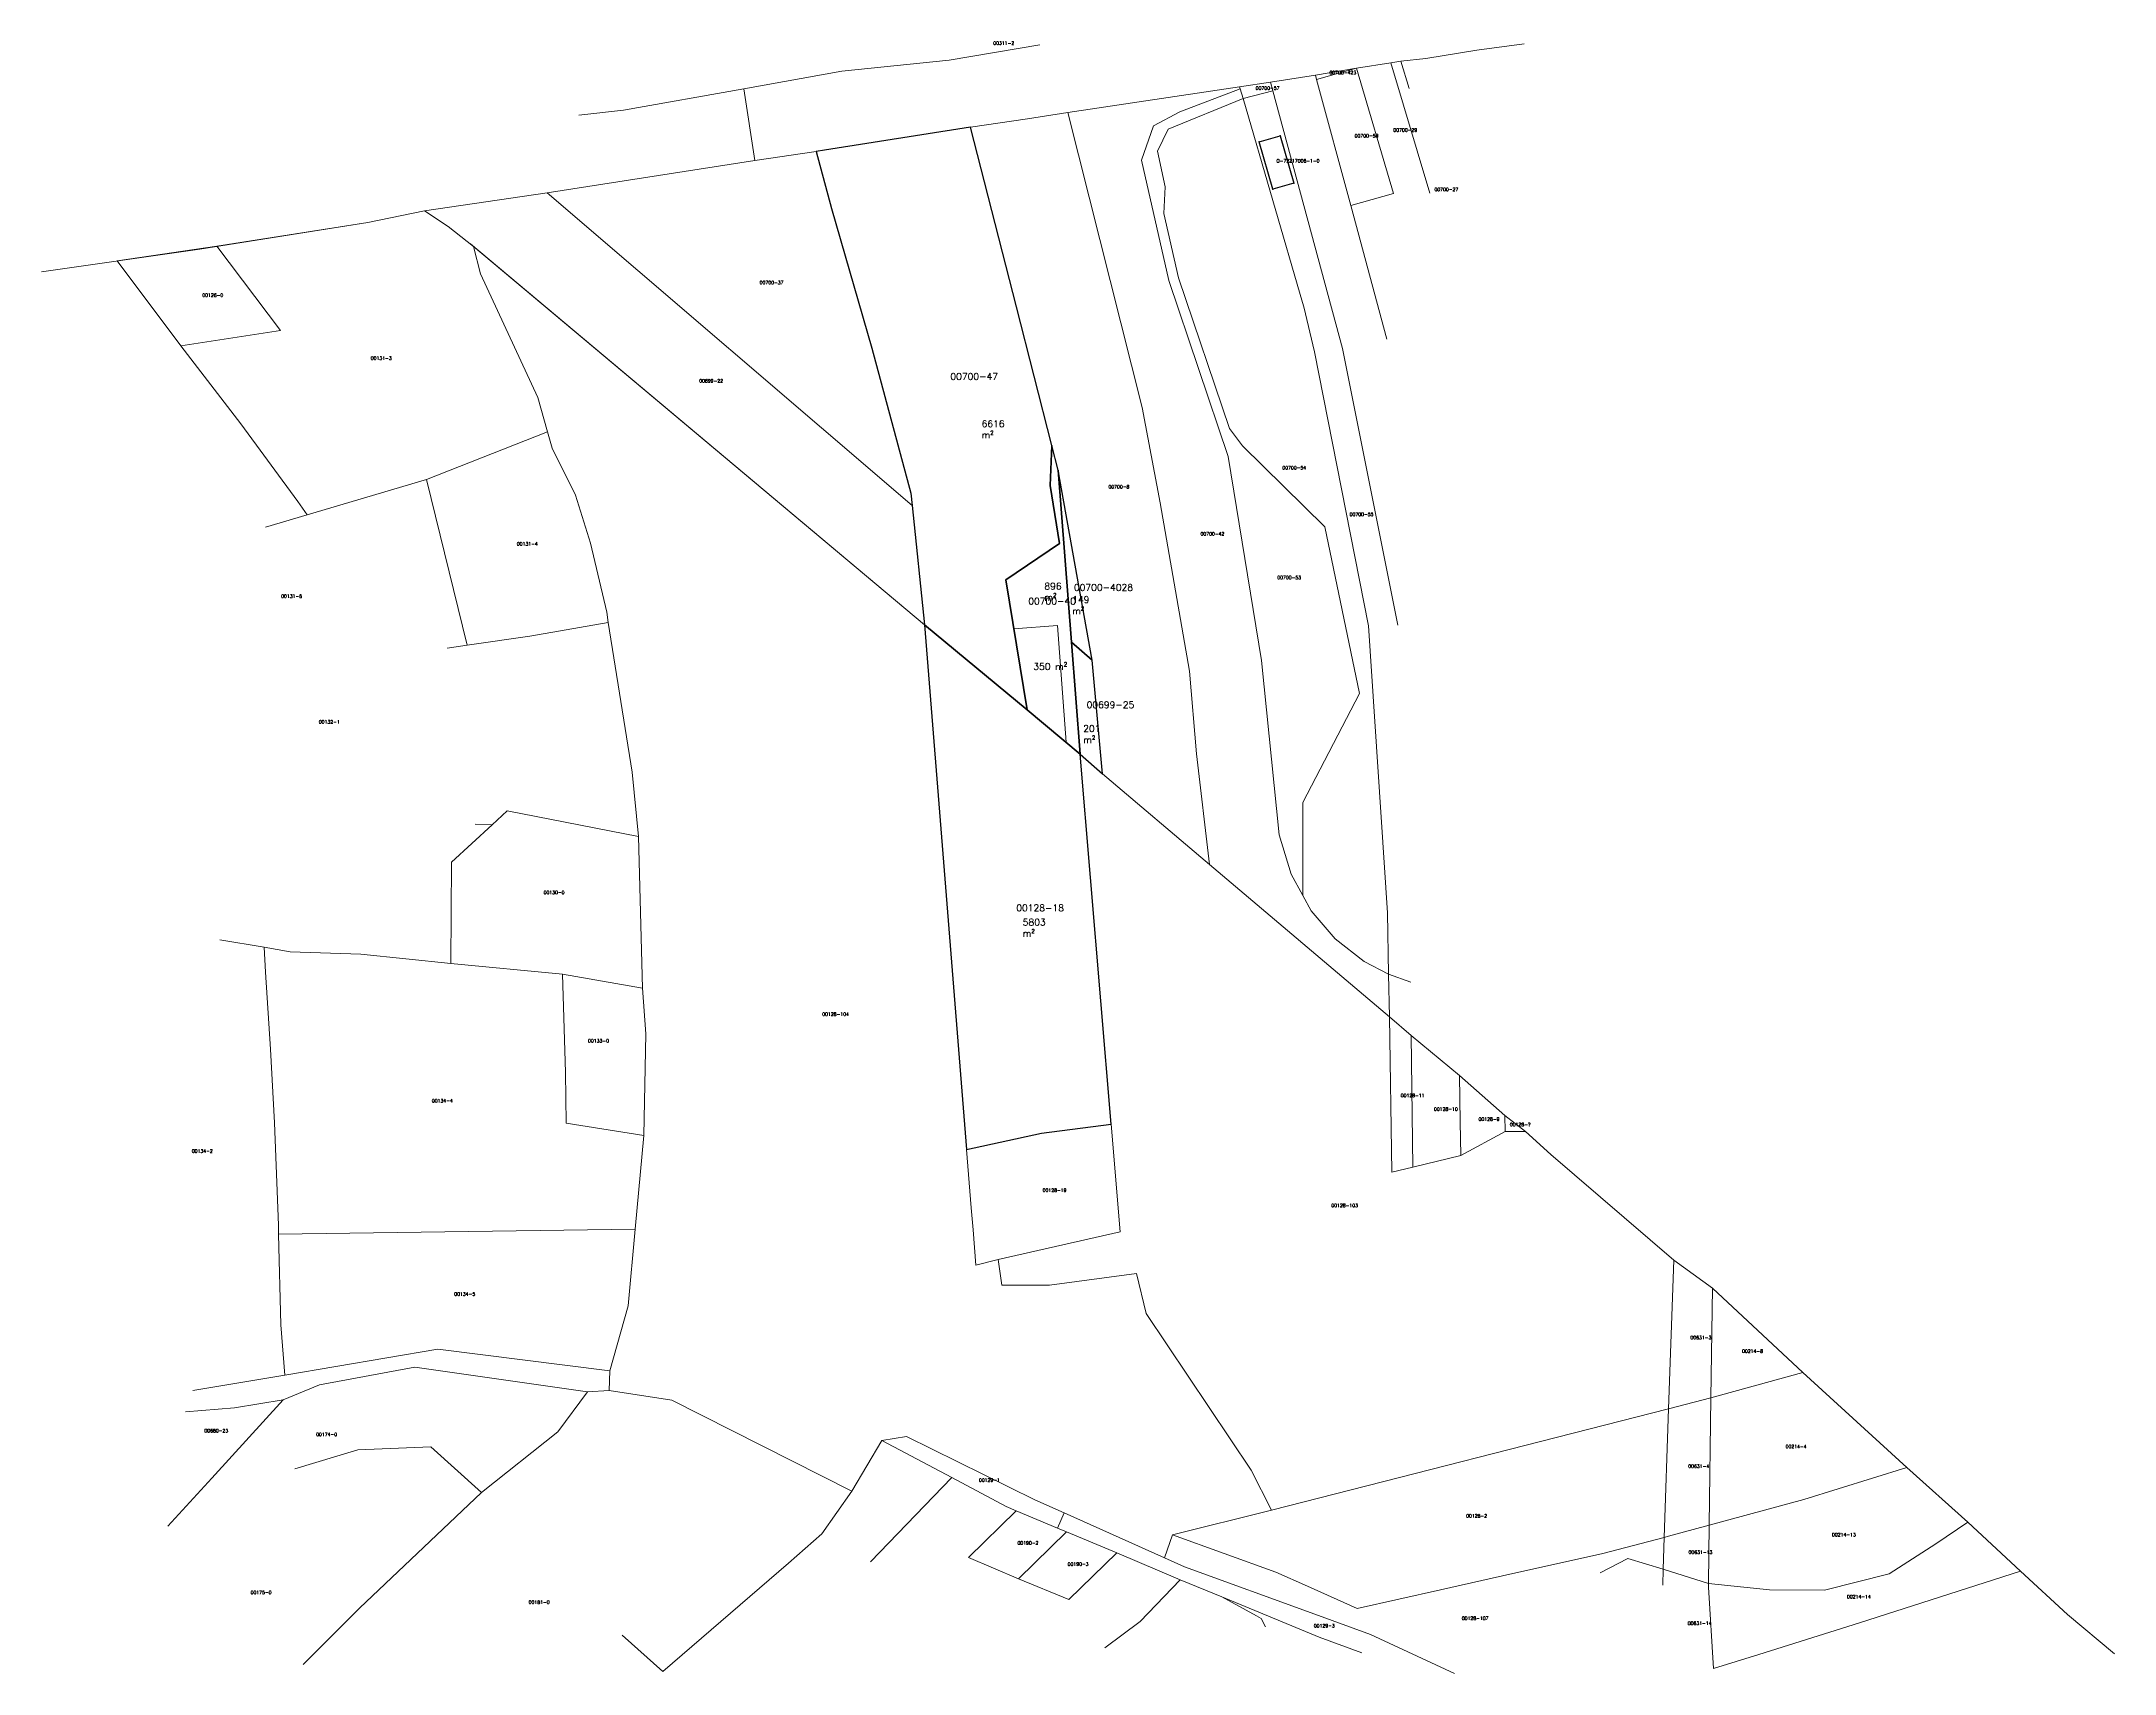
# Model space of a CAD drawing. Header units: metres. Extents: x 7516441 to 7517435, y 4691974 to 4693345.
# Drawn here: x 7516441 to 7517060, y 4691974 to 4692461 of the extents above; entities that cross this region are included whole.
import ezdxf

# ---------------------------------------------------------------- set-up
doc = ezdxf.new("R2010")
doc.units = ezdxf.units.M
for name, color, linetype in [('BuildingBoundaryLine', 7, 'Continuous'), ('BuildingBoundaryPoint', 7, 'Continuous'), ('BuildingReferencePoint', 7, 'Continuous'), ('Nr Parceles Baze', 7, 'Continuous'), ('Parcela Baze', 7, 'Continuous')]:
    doc.layers.add(name, color=color, linetype=linetype)
for name, color, linetype, lineweight in [('Nr-Kojshi', 251, 'Continuous', 0), ('Parc-Kojshi', 251, 'Continuous', 0), ('propozim', 6, 'Continuous', 0)]:
    doc.layers.add(name, color=color, linetype=linetype, lineweight=lineweight)
doc.styles.get("Standard").update_dxf_attribs({"font": 'simplex.shx'})

msp = doc.modelspace()

# ---------------------------------------------------------------- linework, layer by layer
at = {"layer": 'BuildingBoundaryLine', "color": 5}
for points in [[(7516804.5, 4692431.46), (7516810.84, 4692433.2)], [(7516808.57, 4692417.33), (7516804.5, 4692431.46)], [(7516808.57, 4692417.33), (7516804.5, 4692431.46)], [(7516810.84, 4692433.2), (7516814.9, 4692419.08)], [(7516810.84, 4692433.2), (7516814.9, 4692419.08)], [(7516814.9, 4692419.08), (7516808.57, 4692417.33)], [(7516814.9, 4692419.08), (7516808.57, 4692417.33)]]:
    msp.add_lwpolyline(points, dxfattribs=at)
at = {"layer": 'BuildingBoundaryPoint', "color": 5}
for p in [(7516804.5, 4692431.46), (7516810.84, 4692433.2), (7516808.57, 4692417.33), (7516808.57, 4692417.33), (7516814.9, 4692419.08), (7516814.9, 4692419.08)]:
    msp.add_point(p, dxfattribs=at)
at = {"layer": 'Parc-Kojshi'}
for points in [[(7516711.88, 4692455.84), (7516739, 4692460.47)], [(7516869.59, 4692458.79), (7516883.68, 4692460.71)], [(7516679.87, 4692452.54), (7516711.88, 4692455.84)], [(7516833.57, 4692453.45), (7516843.9, 4692455.09)], [(7516843.9, 4692455.09), (7516846.82, 4692455.55)], [(7516843.9, 4692455.09), (7516855.46, 4692416.13)], [(7516846.82, 4692455.55), (7516854.3, 4692456.35)], [(7516846.82, 4692455.55), (7516849.35, 4692447.34)], [(7516854.3, 4692456.35), (7516869.59, 4692458.79)], [(7516650.56, 4692447.31), (7516679.87, 4692452.54)], [(7516747.38, 4692440.18), (7516798.68, 4692447.91)], [(7516798.68, 4692447.91), (7516807.94, 4692449.27)], [(7516798.87, 4692447.26), (7516798.68, 4692447.91)], [(7516807.94, 4692449.27), (7516821.32, 4692451.32)], [(7516807.94, 4692449.27), (7516808.63, 4692446.7)], [(7516821.32, 4692451.32), (7516833.57, 4692453.45)], [(7516821.7, 4692450.08), (7516821.32, 4692451.32)], [(7516833.57, 4692453.45), (7516821.7, 4692450.08)], [(7516831.87, 4692412.46), (7516821.7, 4692450.08)], [(7516833.57, 4692453.45), (7516844.69, 4692416.06)], [(7516614.65, 4692440.9), (7516650.56, 4692447.31)], [(7516650.56, 4692447.31), (7516653.89, 4692425.86)], [(7516799.72, 4692444.35), (7516777.39, 4692435.19)], [(7516798.87, 4692447.26), (7516780.83, 4692440.38)], [(7516799.72, 4692444.35), (7516798.87, 4692447.26)], [(7516799.72, 4692444.35), (7516808.63, 4692446.7)], [(7516817.45, 4692383.42), (7516799.72, 4692444.35)], [(7516808.63, 4692446.7), (7516829.43, 4692369.73)], [(7516601.3, 4692439.45), (7516614.65, 4692440.9)], [(7516674.68, 4692428.97), (7516718.33, 4692435.86)], [(7516718.33, 4692435.86), (7516735.34, 4692438.37)], [(7516732.02, 4692382.21), (7516718.33, 4692435.86)], [(7516735.34, 4692438.37), (7516747.38, 4692440.18)], [(7516769.6, 4692352.06), (7516747.38, 4692440.18)], [(7516772.95, 4692436.26), (7516769.33, 4692425.93)], [(7516780.83, 4692440.38), (7516772.95, 4692436.26)], [(7516777.39, 4692435.19), (7516774.16, 4692428.66)], [(7516672.2, 4692428.54), (7516674.68, 4692428.97)], [(7516591.82, 4692416.24), (7516653.89, 4692425.86)], [(7516653.89, 4692425.86), (7516672.2, 4692428.54)], [(7516672.2, 4692428.54), (7516676.8, 4692411.54)], [(7516769.33, 4692425.93), (7516777.51, 4692390.01)], [(7516774.16, 4692428.66), (7516776.43, 4692418.01)], [(7516776.43, 4692418.01), (7516776.02, 4692410.04)], [(7516538.24, 4692407.39), (7516555.18, 4692410.89)], [(7516555.18, 4692410.89), (7516538.24, 4692407.39)], [(7516555.18, 4692410.89), (7516591.82, 4692416.24)], [(7516562.24, 4692406.12), (7516555.18, 4692410.89)], [(7516591.82, 4692416.24), (7516700.84, 4692322.8)], [(7516676.8, 4692411.54), (7516688.82, 4692369.8)], [(7516844.69, 4692416.06), (7516831.87, 4692412.46)], [(7516842.68, 4692372.48), (7516831.87, 4692412.46)], [(7516488.09, 4692399.37), (7516538.24, 4692407.39)], [(7516538.24, 4692407.39), (7516493.21, 4692400.28)], [(7516569.88, 4692400.21), (7516562.24, 4692406.12)], [(7516776.02, 4692410.04), (7516780.4, 4692390.82)], [(7516440.78, 4692392.66), (7516488.09, 4692399.37)], [(7516493.21, 4692400.28), (7516463.4, 4692395.92)], [(7516512.15, 4692375.11), (7516493.21, 4692400.28)], [(7516568.92, 4692400.97), (7516704.59, 4692287.19)], [(7516571.92, 4692392.05), (7516569.88, 4692400.21)], [(7516704.59, 4692287.19), (7516569.88, 4692400.21)], [(7516463.4, 4692395.92), (7516482.43, 4692370.56)], [(7516589.02, 4692355.12), (7516571.92, 4692392.05)], [(7516777.51, 4692390.01), (7516795.31, 4692337.45)], [(7516780.4, 4692390.82), (7516795.64, 4692345.84)], [(7516742.58, 4692340.74), (7516732.02, 4692382.21)], [(7516817.83, 4692382.14), (7516817.45, 4692383.42)], [(7516821.06, 4692368.73), (7516817.83, 4692382.14)], [(7516482.43, 4692370.56), (7516512.15, 4692375.11)], [(7516482.43, 4692370.56), (7516500.32, 4692347.18)], [(7516688.82, 4692369.8), (7516700.45, 4692326.5)], [(7516837.21, 4692286.88), (7516821.06, 4692368.73)], [(7516829.43, 4692369.73), (7516845.92, 4692287.07)], [(7516591.92, 4692344.82), (7516589.02, 4692355.12)], [(7516774.96, 4692323.6), (7516769.6, 4692352.06)], [(7516500.32, 4692347.18), (7516517.38, 4692324)], [(7516555.8, 4692330.56), (7516591.92, 4692344.82)], [(7516593.3, 4692339.96), (7516591.92, 4692344.82)], [(7516795.64, 4692345.84), (7516799.59, 4692340.67)], [(7516600.29, 4692325.96), (7516593.3, 4692339.96)], [(7516742.58, 4692340.74), (7516742.12, 4692328.76)], [(7516744.44, 4692333.42), (7516742.58, 4692340.74)], [(7516795.31, 4692337.45), (7516805.24, 4692276.55)], [(7516799.59, 4692340.67), (7516824.19, 4692316.48)], [(7516520.19, 4692320.03), (7516555.8, 4692330.56)], [(7516555.8, 4692330.56), (7516567.93, 4692281.1)], [(7516744.44, 4692333.42), (7516754.67, 4692276.66)], [(7516744.44, 4692333.42), (7516748.45, 4692281.99)], [(7516517.38, 4692324), (7516520.19, 4692320.03)], [(7516604.77, 4692311.58), (7516600.29, 4692325.96)], [(7516700.45, 4692326.5), (7516700.84, 4692322.8)], [(7516742.12, 4692328.76), (7516744.84, 4692311.44)], [(7516520.19, 4692320.03), (7516507.74, 4692316.35)], [(7516700.84, 4692322.8), (7516704.59, 4692287.19)], [(7516783.72, 4692273.38), (7516774.96, 4692323.6)], [(7516609.62, 4692290.97), (7516604.77, 4692311.58)], [(7516744.84, 4692311.44), (7516728.88, 4692300.6)], [(7516824.19, 4692316.48), (7516834.53, 4692266.68)], [(7516728.88, 4692300.6), (7516735.21, 4692261.76)], [(7516586.62, 4692283.78), (7516610.11, 4692287.85)], [(7516610.11, 4692287.85), (7516609.62, 4692290.97)], [(7516610.11, 4692287.85), (7516617.2, 4692243.16)], [(7516704.59, 4692287.19), (7516735.21, 4692261.76)], [(7516735.21, 4692261.76), (7516704.59, 4692287.19)], [(7516704.59, 4692287.19), (7516717.14, 4692130.48)], [(7516842.86, 4692201.14), (7516837.21, 4692286.88)], [(7516837.21, 4692286.88), (7516837.21, 4692286.88)], [(7516567.93, 4692281.1), (7516561.99, 4692280.25)], [(7516567.93, 4692281.1), (7516586.62, 4692283.78)], [(7516754.67, 4692276.66), (7516748.45, 4692281.99)], [(7516748.45, 4692281.99), (7516751.06, 4692248.59)], [(7516754.67, 4692276.66), (7516757.7, 4692242.65)], [(7516805.24, 4692276.55), (7516810.52, 4692224.48)], [(7516785.78, 4692248.68), (7516783.72, 4692273.38)], [(7516735.21, 4692261.76), (7516751.06, 4692248.59)], [(7516751.06, 4692248.59), (7516735.21, 4692261.76)], [(7516834.53, 4692266.68), (7516817.6, 4692234.16)], [(7516617.2, 4692243.16), (7516619.15, 4692223.92)], [(7516751.06, 4692248.59), (7516757.7, 4692242.65)], [(7516757.7, 4692242.65), (7516751.06, 4692248.59)], [(7516760.35, 4692138.04), (7516751.06, 4692248.59)], [(7516789.69, 4692215.61), (7516785.78, 4692248.68)], [(7516757.7, 4692242.65), (7516789.69, 4692215.61)], [(7516789.69, 4692215.61), (7516757.7, 4692242.65)], [(7516579.92, 4692231.63), (7516575.42, 4692227.48)], [(7516619.15, 4692223.92), (7516579.92, 4692231.63)], [(7516817.6, 4692234.16), (7516817.6, 4692206.32)], [(7516575.42, 4692227.48), (7516563.28, 4692216.3)], [(7516575.42, 4692227.48), (7516570.29, 4692227.69)], [(7516619.15, 4692223.92), (7516620.31, 4692178.63)], [(7516810.52, 4692224.48), (7516814.09, 4692212.76)], [(7516563.28, 4692216.3), (7516563.09, 4692186)], [(7516789.69, 4692215.61), (7516843.43, 4692170.08)], [(7516843.43, 4692170.08), (7516789.69, 4692215.61)], [(7516814.09, 4692212.76), (7516817.6, 4692206.32)], [(7516817.6, 4692206.32), (7516820.11, 4692201.71)], [(7516820.11, 4692201.71), (7516827.27, 4692193.39)], [(7516843.19, 4692182.83), (7516842.86, 4692201.14)], [(7516494.08, 4692193.11), (7516507.29, 4692190.87)], [(7516507.29, 4692190.87), (7516515.03, 4692189.56)], [(7516507.29, 4692190.87), (7516507.69, 4692183.43)], [(7516515.03, 4692189.56), (7516536.16, 4692188.81)], [(7516536.16, 4692188.81), (7516563.09, 4692186)], [(7516827.27, 4692193.39), (7516835.94, 4692186.66)], [(7516507.69, 4692183.43), (7516509.22, 4692160.45)], [(7516563.09, 4692186), (7516596.38, 4692182.82)], [(7516620.31, 4692178.63), (7516596.38, 4692182.82)], [(7516596.38, 4692182.82), (7516597.32, 4692153.46)], [(7516835.94, 4692186.66), (7516843.19, 4692182.83)], [(7516843.43, 4692170.08), (7516843.19, 4692182.83)], [(7516843.19, 4692182.83), (7516849.8, 4692180.44)], [(7516620.31, 4692178.63), (7516621.28, 4692165.02)], [(7516843.43, 4692170.08), (7516849.96, 4692164.51)], [(7516844.11, 4692123.66), (7516843.43, 4692170.08)], [(7516849.96, 4692164.51), (7516843.43, 4692170.08)], [(7516621.28, 4692165.02), (7516620.7, 4692134.7)], [(7516864.42, 4692152.55), (7516849.96, 4692164.51)], [(7516849.96, 4692164.51), (7516850.39, 4692125.19)], [(7516509.22, 4692160.45), (7516510.42, 4692138.44)], [(7516597.32, 4692153.46), (7516597.5, 4692138.31)], [(7516877.88, 4692140.64), (7516864.42, 4692152.55)], [(7516864.42, 4692152.55), (7516864.61, 4692138.77)], [(7516510.42, 4692138.44), (7516511.55, 4692107.9)], [(7516597.5, 4692138.31), (7516620.7, 4692134.7)], [(7516760.35, 4692138.04), (7516739.53, 4692135.32)], [(7516763.05, 4692105.91), (7516760.35, 4692138.04)], [(7516864.61, 4692138.77), (7516864.75, 4692128.67)], [(7516877.99, 4692135.83), (7516877.88, 4692140.64)], [(7516884.04, 4692135.86), (7516877.88, 4692140.64)], [(7516620.7, 4692134.7), (7516618.13, 4692106.66)], [(7516739.53, 4692135.32), (7516717.14, 4692130.48)], [(7516877.99, 4692135.83), (7516864.75, 4692128.67)], [(7516884.04, 4692135.86), (7516877.99, 4692135.83)], [(7516891.7, 4692128.96), (7516884.04, 4692135.86)], [(7516717.14, 4692130.48), (7516718.54, 4692113.07)], [(7516864.75, 4692128.67), (7516850.39, 4692125.19)], [(7516928.4, 4692097.37), (7516891.7, 4692128.96)], [(7516850.39, 4692125.19), (7516844.11, 4692123.66)], [(7516718.54, 4692113.07), (7516719.07, 4692106.46)], [(7516511.55, 4692107.9), (7516511.62, 4692105.23)], [(7516618.13, 4692106.66), (7516511.62, 4692105.23)], [(7516511.62, 4692105.23), (7516512.31, 4692078.15)], [(7516618.13, 4692106.66), (7516616.03, 4692083.78)], [(7516719.07, 4692106.46), (7516719.91, 4692095.92)], [(7516726.6, 4692097.58), (7516763.05, 4692105.91)], [(7516719.91, 4692095.92), (7516726.6, 4692097.58)], [(7516727.64, 4692089.95), (7516726.6, 4692097.58)], [(7516926.82, 4692053.06), (7516928.4, 4692097.37)], [(7516939.91, 4692089.06), (7516928.4, 4692097.37)], [(7516741.94, 4692089.95), (7516727.64, 4692089.95)], [(7516767.88, 4692093.41), (7516741.94, 4692089.95)], [(7516770.78, 4692081.51), (7516767.88, 4692093.41)], [(7516939.91, 4692089.06), (7516939.48, 4692056.28)], [(7516966.94, 4692063.88), (7516939.91, 4692089.06)], [(7516616.03, 4692083.78), (7516610.52, 4692064.39)], [(7516512.31, 4692078.15), (7516513.45, 4692063.09)], [(7516802.17, 4692034.73), (7516770.78, 4692081.51)], [(7516513.45, 4692063.09), (7516559.16, 4692070.8)], [(7516559.16, 4692070.8), (7516610.52, 4692064.39)], [(7516523.84, 4692060.16), (7516552.33, 4692065.44)], [(7516552.33, 4692065.44), (7516603.9, 4692058.07)], [(7516610.52, 4692064.39), (7516610.39, 4692058.51)], [(7516966.94, 4692063.88), (7516939.48, 4692056.28)], [(7516997.97, 4692035.52), (7516966.94, 4692063.88)], [(7516513.45, 4692063.09), (7516486.04, 4692058.46)], [(7516513, 4692055.71), (7516523.84, 4692060.16)], [(7516594.98, 4692046.1), (7516603.9, 4692058.07)], [(7516603.9, 4692058.07), (7516610.39, 4692058.51)], [(7516610.39, 4692058.51), (7516629.05, 4692055.59)], [(7516483.81, 4692052.1), (7516498.4, 4692053.35)], [(7516491.66, 4692032.33), (7516513, 4692055.71)], [(7516498.4, 4692053.35), (7516513, 4692055.71)], [(7516629.05, 4692055.59), (7516682.9, 4692028.38)], [(7516926.82, 4692053.06), (7516808.24, 4692022.77)], [(7516925.55, 4692014.62), (7516926.82, 4692053.06)], [(7516939.48, 4692056.28), (7516926.82, 4692053.06)], [(7516939.48, 4692056.28), (7516938.97, 4692018.24)], [(7516572.23, 4692028.01), (7516594.98, 4692046.1)], [(7516516.46, 4692035.1), (7516535.3, 4692040.73)], [(7516535.3, 4692040.73), (7516557.07, 4692041.7)], [(7516557.07, 4692041.7), (7516572.23, 4692028.01)], [(7516682.9, 4692028.38), (7516691.84, 4692043.54)], [(7516691.84, 4692043.54), (7516699.22, 4692044.7)], [(7516691.84, 4692043.54), (7516712.72, 4692032.47)], [(7516699.22, 4692044.7), (7516737.52, 4692025.85)], [(7516808.24, 4692022.77), (7516802.17, 4692034.73)], [(7516997.97, 4692035.52), (7516967.2, 4692025.88)], [(7517016.24, 4692019.14), (7516997.97, 4692035.52)], [(7516478.54, 4692017.95), (7516491.66, 4692032.33)], [(7516535.78, 4691993.52), (7516572.23, 4692028.01)], [(7516673.9, 4692015.7), (7516682.9, 4692028.38)], [(7516688.39, 4692007.3), (7516712.72, 4692032.47)], [(7516728.97, 4692023.86), (7516712.72, 4692032.47)], [(7516731.97, 4692022.59), (7516717.68, 4692008.63)], [(7516728.97, 4692023.86), (7516731.97, 4692022.59)], [(7516731.97, 4692022.59), (7516744.32, 4692017.4)], [(7516737.52, 4692025.85), (7516746.23, 4692021.94)], [(7516744.32, 4692017.4), (7516746.23, 4692021.94)], [(7516746.23, 4692021.94), (7516776.2, 4692008.52)], [(7516808.24, 4692022.77), (7516778.6, 4692015.36)], [(7516967.2, 4692025.88), (7516938.97, 4692018.24)], [(7516663.98, 4692006.91), (7516673.9, 4692015.7)], [(7516746.97, 4692016.28), (7516732.64, 4692002.27)], [(7516744.32, 4692017.4), (7516746.97, 4692016.28)], [(7516746.97, 4692016.28), (7516761.97, 4692009.97)], [(7516776.2, 4692008.52), (7516778.6, 4692015.36)], [(7516778.6, 4692015.36), (7516809.46, 4692004.21)], [(7516925.55, 4692014.62), (7516906.79, 4692009.72)], [(7516925.25, 4692005.13), (7516925.55, 4692014.62)], [(7516926.76, 4692014.94), (7516925.55, 4692014.62)], [(7516938.97, 4692018.24), (7516926.76, 4692014.94)], [(7516938.97, 4692018.24), (7516938.74, 4692000.83)], [(7517016.24, 4692019.14), (7517006.67, 4692012.7)], [(7517031.92, 4692004.49), (7517016.24, 4692019.14)], [(7516717.68, 4692008.63), (7516732.64, 4692002.27)], [(7516747.69, 4691996.01), (7516761.97, 4692009.97)], [(7516761.97, 4692009.97), (7516780.96, 4692001.97)], [(7516776.2, 4692008.52), (7516782.22, 4692005.83)], [(7516906.79, 4692009.72), (7516880.26, 4692003.83)], [(7516914.64, 4692008.27), (7516906.34, 4692004)], [(7516925.25, 4692005.13), (7516914.64, 4692008.27)], [(7517006.67, 4692012.7), (7516992.67, 4692003.77)], [(7516626.36, 4691974.54), (7516663.98, 4692006.91)], [(7516732.64, 4692002.27), (7516747.69, 4691996.01)], [(7516768.97, 4691989.51), (7516780.96, 4692001.97)], [(7516780.96, 4692001.97), (7516793.42, 4691996.81)], [(7516782.22, 4692005.83), (7516821.18, 4691991.66)], [(7516809.46, 4692004.21), (7516818.95, 4692000)], [(7516880.26, 4692003.83), (7516858.73, 4691998.99)], [(7516925.09, 4692000.38), (7516925.25, 4692005.13)], [(7516938.74, 4692000.83), (7516925.25, 4692005.13)], [(7516992.67, 4692003.77), (7516973.41, 4691998.86)], [(7517031.92, 4692004.49), (7516983.89, 4691989.06)], [(7517046.02, 4691991.6), (7517031.92, 4692004.49)], [(7516793.42, 4691996.81), (7516822.48, 4691984.77)], [(7516803.7, 4691991.19), (7516793.42, 4691996.81)], [(7516818.95, 4692000), (7516833.83, 4691993.4)], [(7516858.73, 4691998.99), (7516833.83, 4691993.4)], [(7516938.74, 4692000.83), (7516938.73, 4691999.79)], [(7516938.73, 4691999.79), (7516940.21, 4691975.45)], [(7516956.94, 4691998.95), (7516938.74, 4692000.83)], [(7516973.41, 4691998.86), (7516956.94, 4691998.95)], [(7516518.91, 4691976.65), (7516535.78, 4691993.52)], [(7516758.4, 4691981.58), (7516768.97, 4691989.51)], [(7516805.12, 4691990.41), (7516803.7, 4691991.19)], [(7516806.44, 4691987.93), (7516805.12, 4691990.41)], [(7516837.81, 4691985.61), (7516821.18, 4691991.66)], [(7517060.04, 4691979.86), (7517046.02, 4691991.6)], [(7516614.2, 4691985.39), (7516626.36, 4691974.54)], [(7516822.48, 4691984.77), (7516835.2, 4691980.09)], [(7516837.81, 4691985.61), (7516862.89, 4691973.95)], [(7516983.89, 4691989.06), (7516953.8, 4691979.67)], [(7516953.8, 4691979.67), (7516940.21, 4691975.45)]]:
    msp.add_lwpolyline(points, dxfattribs=at)
at = {"layer": 'Parcela Baze', "flags": 128}
for points in [[(7516718.33, 4692435.86), (7516674.68, 4692428.97), (7516672.2, 4692428.54), (7516676.8, 4692411.54), (7516688.82, 4692369.8), (7516700.45, 4692326.5), (7516700.84, 4692322.8), (7516704.59, 4692287.19), (7516735.21, 4692261.76), (7516728.88, 4692300.6), (7516744.84, 4692311.44), (7516742.12, 4692328.76), (7516742.58, 4692340.74), (7516732.02, 4692382.21)], [(7516748.45, 4692281.99), (7516744.44, 4692333.42), (7516742.58, 4692340.74), (7516742.12, 4692328.76), (7516744.84, 4692311.44), (7516728.88, 4692300.6), (7516735.21, 4692261.76), (7516751.06, 4692248.59)], [(7516744.44, 4692333.42), (7516748.45, 4692281.99), (7516754.67, 4692276.66)], [(7516751.06, 4692248.59), (7516735.21, 4692261.76), (7516704.59, 4692287.19), (7516717.14, 4692130.48), (7516739.53, 4692135.32), (7516760.35, 4692138.04)], [(7516754.67, 4692276.66), (7516748.45, 4692281.99), (7516751.06, 4692248.59), (7516757.7, 4692242.65)]]:
    msp.add_lwpolyline(points, close=True, dxfattribs=at)
at = {"layer": 'propozim', "flags": 128}
msp.add_lwpolyline([(7516744.3, 4692287.02), (7516731.27, 4692285.95), (7516735.21, 4692261.76), (7516746.83, 4692252.1)], close=True, dxfattribs=at)
for points in [[(7516744.3, 4692287.02), (7516731.27, 4692285.95)], [(7516744.3, 4692287.02), (7516746.83, 4692252.1)]]:
    msp.add_lwpolyline(points, dxfattribs=at)

# ---------------------------------------------------------------- texts
at = {"layer": 'BuildingReferencePoint'}
msp.add_text('O-72217006-1-0', height=1, dxfattribs=at).set_placement((7516809.7, 4692425.27))
msp.add_text('O-72217006-1-0', height=1, dxfattribs=at).set_placement((7516809.7, 4692425.27))
at = {"layer": 'Nr Parceles Baze'}
for s, p in [('00700-47', (7516712.29, 4692360.38)), ('00700-4028', (7516749.19, 4692297.36)), ('00700-40', (7516735.56, 4692293.26)), ('00699-25', (7516752.99, 4692262.3)), ('00128-18', (7516731.98, 4692201.62))]:
    msp.add_text(s, height=2, dxfattribs=at).set_placement(p)
at = {"layer": 'Nr Parceles Baze', "char_height": 2, "attachment_point": 1}
for s, insert, width in [('6616 m²', (7516721.62, 4692348.24), 10.2497), ('896 m²', (7516740.37, 4692299.71), 8.6958), ('149 m²', (7516748.68, 4692295.71), 8.6958), ('201 m²', (7516751.97, 4692257.18), 8.6958), ('5803 m²', (7516733.9, 4692199.36), 10.2497)]:
    msp.add_mtext(s, dxfattribs=dict(at, insert=insert, width=width))
at = {"layer": 'Nr-Kojshi'}
for s, p in [('00311-2', (7516725.09, 4692460.43)), ('00700-57', (7516803.49, 4692447.01)), ('00700-423', (7516825.53, 4692451.62)), ('00700-29', (7516844.6, 4692434.48)), ('00700-58', (7516833.03, 4692432.77)), ('00700-27', (7516856.89, 4692416.74)), ('00126-0', (7516488.81, 4692385.15)), ('00700-37', (7516655.31, 4692388.9)), ('00131-3', (7516539.14, 4692366.32)), ('00699-22', (7516637.26, 4692359.55)), ('00700-54', (7516811.45, 4692333.61)), ('00700-8', (7516759.5, 4692327.93)), ('00700-55', (7516831.54, 4692319.68)), ('00131-4', (7516582.77, 4692310.87)), ('00700-42', (7516787, 4692313.83)), ('00700-53', (7516809.93, 4692300.82)), ('00131-6', (7516512.37, 4692295.24)), ('00132-1', (7516523.62, 4692257.68)), ('00130-0', (7516590.77, 4692206.76)), ('00128-104', (7516674, 4692170.39)), ('00133-0', (7516604.05, 4692162.44)), ('00134-4', (7516557.4, 4692144.53)), ('00128-11', (7516846.81, 4692146.11)), ('00128-10', (7516856.75, 4692142.04)), ('00128-9', (7516870.06, 4692139.05)), ('00128-?', (7516879.41, 4692137.43)), ('00134-2', (7516485.68, 4692129.52)), ('00128-19', (7516739.85, 4692117.79)), ('00128-103', (7516826.06, 4692113.25)), ('00134-5', (7516564.08, 4692086.8)), ('00631-3', (7516933.34, 4692073.78)), ('00214-8', (7516948.78, 4692069.74)), ('00680-23', (7516489.45, 4692045.98)), ('00174-0', (7516522.82, 4692044.88)), ('00214-4', (7516961.79, 4692041.26)), ('00631-4', (7516932.69, 4692035.36)), ('00129-1', (7516720.82, 4692031.24)), ('00128-2', (7516866.35, 4692020.54)), ('00214-13', (7516975.64, 4692014.92)), ('00190-2', (7516732.32, 4692012.44)), ('00631-13', (7516932.79, 4692009.67)), ('00190-3', (7516747.31, 4692006.14)), ('00175-0', (7516503.25, 4691997.68)), ('00181-0', (7516586.31, 4691994.75)), ('00214-14', (7516980.12, 4691996.4)), ('00128-107', (7516865.06, 4691989.94)), ('00631-14', (7516932.54, 4691988.45)), ('00129-3', (7516820.84, 4691987.72))]:
    msp.add_text(s, height=1, dxfattribs=at).set_placement(p)
at = {"layer": 'propozim'}
msp.add_text('350 m²', height=2, dxfattribs=at).set_placement((7516737.07, 4692273.74))

doc.saveas('drawing.dxf')
